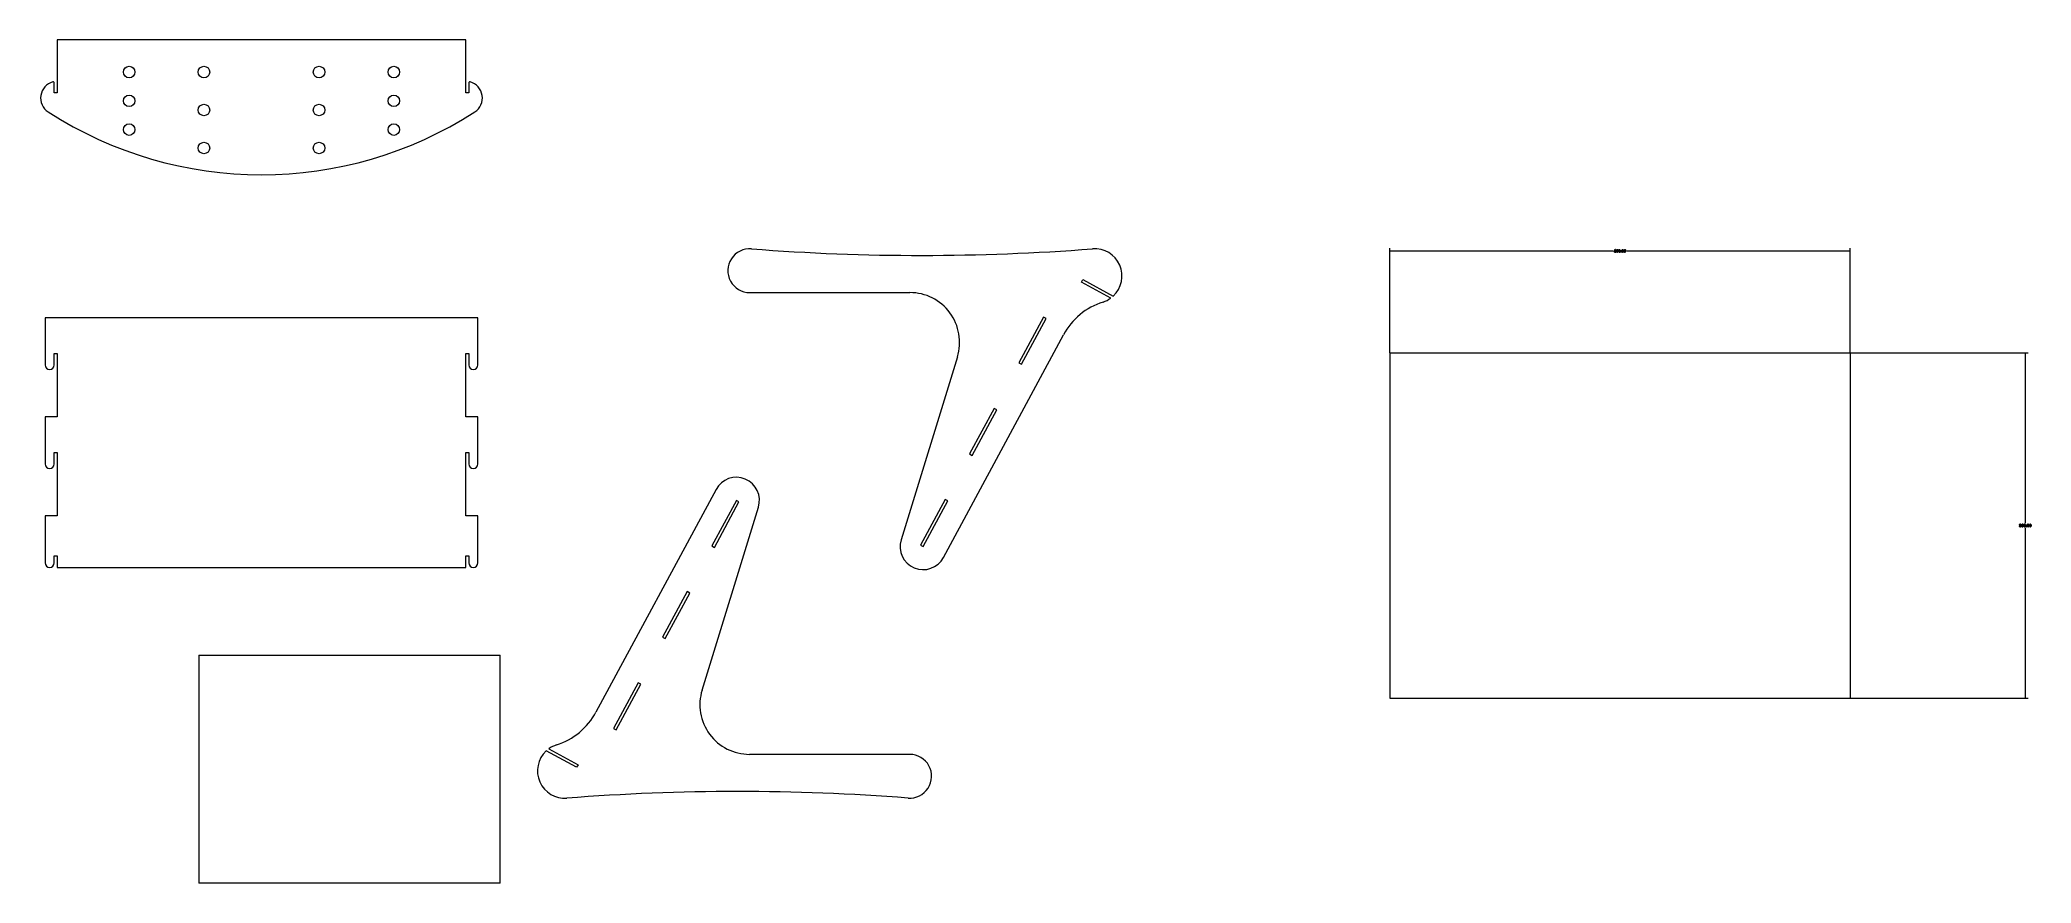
# Model space of a CAD drawing. Header units: millimetres. Extents: x -884 to 846, y -639 to 94.
import ezdxf

# ---------------------------------------------------------------- set-up
doc = ezdxf.new("R2010")
doc.units = ezdxf.units.MM
doc.header["$MEASUREMENT"] = 0
doc.layers.add('Layer 1', color=7, linetype='Continuous')

msp = doc.modelspace()

# ---------------------------------------------------------------- linework, layer by layer
at = {"layer": 'Layer 1', "lineweight": 15}
for points in [[(-868.9732, 94.0929), (-868.9732, 94.0929), (-868.9732, 48.0929), (-868.9732, 48.0929)], [(-514.1732, 94.0929), (-514.1732, 94.0929), (-868.9732, 94.0929), (-868.9732, 94.0929)], [(-514.1732, 48.0929), (-514.1732, 48.0929), (-514.1732, 94.0929), (-514.1732, 94.0929)], [(-871.5732, 48.0929), (-871.5732, 48.0929), (-871.5732, 56.6041), (-871.5732, 56.6041)], [(-511.5732, 56.6041), (-511.5732, 56.6041), (-511.5732, 48.0929), (-511.5732, 48.0929)], [(-868.9732, 48.0929), (-868.9732, 48.0929), (-871.5732, 48.0929), (-871.5732, 48.0929)], [(-511.5732, 48.0929), (-511.5732, 48.0929), (-514.1732, 48.0929), (-514.1732, 48.0929)], [(-876.8293, 31.4055), (-764.0276, -41.3069), (-619.1189, -41.3069), (-506.3172, 31.4055)], [(-265.9006, -87.5455), (-167.2615, -95.1513), (-68.1825, -95.1324), (30.4538, -87.4892)], [(20.7871, -116.5718), (20.7871, -116.5718), (22.0208, -114.2832), (22.0208, -114.2832)], [(46.2611, -130.3048), (46.2611, -130.3048), (20.7871, -116.5718), (20.7871, -116.5718)], [(22.0208, -114.2832), (22.0208, -114.2832), (48.428, -128.5192), (48.428, -128.5192)], [(-267.3639, -125.5558), (-267.3639, -125.5558), (-128.2434, -125.5558), (-128.2434, -125.5558)], [(39.529, -133.7257), (24.8229, -138.4413), (12.5145, -148.669), (5.186, -162.263)], [(39.529, -133.7257), (41.9413, -132.9522), (44.2142, -131.7973), (46.2611, -130.3048)], [(-503.5732, -147.3853), (-503.5732, -147.3853), (-879.5732, -147.3853), (-879.5732, -147.3853)], [(-879.5732, -147.3853), (-879.5732, -147.3853), (-879.5732, -188.3853), (-879.5732, -188.3853)], [(-503.5732, -188.3853), (-503.5732, -188.3853), (-503.5732, -147.3853), (-503.5732, -147.3853)], [(-12.2781, -146.9153), (-12.2781, -146.9153), (-33.6321, -186.526), (-33.6321, -186.526)], [(-31.3435, -187.7598), (-31.3435, -187.7598), (-9.9895, -148.1491), (-9.9895, -148.1491)], [(-9.9895, -148.1491), (-9.9895, -148.1491), (-12.2781, -146.9153), (-12.2781, -146.9153)], [(-99.1058, -355.7195), (-99.1058, -355.7195), (5.186, -162.263), (5.186, -162.263)], [(-871.5732, -188.3853), (-871.5732, -188.3853), (-871.5732, -178.3853), (-871.5732, -178.3853)], [(-871.5732, -178.3853), (-871.5732, -178.3853), (-868.9732, -178.3853), (-868.9732, -178.3853)], [(-868.9732, -178.3853), (-868.9732, -178.3853), (-868.9732, -233.3853), (-868.9732, -233.3853)], [(-514.1732, -233.3853), (-514.1732, -233.3853), (-514.1732, -178.3853), (-514.1732, -178.3853)], [(-514.1732, -178.3853), (-514.1732, -178.3853), (-511.5732, -178.3853), (-511.5732, -178.3853)], [(-511.5732, -178.3853), (-511.5732, -178.3853), (-511.5732, -188.3853), (-511.5732, -188.3853)], [(-86.9865, -181.4357), (-86.9865, -181.4357), (-135.9261, -340.2979), (-135.9261, -340.2979)], [(-33.6321, -186.526), (-33.6321, -186.526), (-31.3435, -187.7598), (-31.3435, -187.7598)], [(-868.9732, -233.3853), (-868.9732, -233.3853), (-879.5732, -233.3853), (-879.5732, -233.3853)], [(-879.5732, -233.3853), (-879.5732, -233.3853), (-879.5732, -274.3853), (-879.5732, -274.3853)], [(-503.5732, -233.3853), (-503.5732, -233.3853), (-514.1732, -233.3853), (-514.1732, -233.3853)], [(-503.5732, -274.3853), (-503.5732, -274.3853), (-503.5732, -233.3853), (-503.5732, -233.3853)], [(-54.9861, -226.1367), (-54.9861, -226.1367), (-76.3401, -265.7474), (-76.3401, -265.7474)], [(-74.0515, -266.9812), (-74.0515, -266.9812), (-52.6975, -227.3705), (-52.6975, -227.3705)], [(-52.6975, -227.3705), (-52.6975, -227.3705), (-54.9861, -226.1367), (-54.9861, -226.1367)], [(-871.5732, -274.3853), (-871.5732, -274.3853), (-871.5732, -264.3853), (-871.5732, -264.3853)], [(-871.5732, -264.3853), (-871.5732, -264.3853), (-868.9732, -264.3853), (-868.9732, -264.3853)], [(-868.9732, -264.3853), (-868.9732, -264.3853), (-868.9732, -319.3853), (-868.9732, -319.3853)], [(-514.1732, -319.3853), (-514.1732, -319.3853), (-514.1732, -264.3853), (-514.1732, -264.3853)], [(-514.1732, -264.3853), (-514.1732, -264.3853), (-511.5732, -264.3853), (-511.5732, -264.3853)], [(-511.5732, -264.3853), (-511.5732, -264.3853), (-511.5732, -274.3853), (-511.5732, -274.3853)], [(-76.3401, -265.7474), (-76.3401, -265.7474), (-74.0515, -266.9812), (-74.0515, -266.9812)], [(-296.6721, -296.5924), (-296.6721, -296.5924), (-400.9638, -490.0489), (-400.9638, -490.0489)], [(-279.0184, -306.1095), (-279.0184, -306.1095), (-300.3724, -345.72), (-300.3724, -345.72)], [(-298.0838, -346.9538), (-298.0838, -346.9538), (-276.7298, -307.3432), (-276.7298, -307.3432)], [(-276.7298, -307.3432), (-276.7298, -307.3432), (-279.0184, -306.1095), (-279.0184, -306.1095)], [(-97.6941, -305.3581), (-97.6941, -305.3581), (-119.048, -344.9687), (-119.048, -344.9687)], [(-116.7594, -346.2025), (-116.7594, -346.2025), (-95.4054, -306.5919), (-95.4054, -306.5919)], [(-95.4054, -306.5919), (-95.4054, -306.5919), (-97.6941, -305.3581), (-97.6941, -305.3581)], [(-868.9732, -319.3853), (-868.9732, -319.3853), (-879.5732, -319.3853), (-879.5732, -319.3853)], [(-879.5732, -319.3853), (-879.5732, -319.3853), (-879.5732, -360.3852), (-879.5732, -360.3852)], [(-503.5732, -319.3853), (-503.5732, -319.3853), (-514.1732, -319.3853), (-514.1732, -319.3853)], [(-503.5732, -360.3852), (-503.5732, -360.3852), (-503.5732, -319.3853), (-503.5732, -319.3853)], [(-308.7913, -470.8762), (-308.7913, -470.8762), (-259.8517, -312.014), (-259.8517, -312.014)], [(-300.3724, -345.72), (-300.3724, -345.72), (-298.0838, -346.9538), (-298.0838, -346.9538)], [(-119.048, -344.9687), (-119.048, -344.9687), (-116.7594, -346.2025), (-116.7594, -346.2025)], [(-871.5732, -360.3852), (-871.5732, -360.3852), (-871.5732, -354.3852), (-871.5732, -354.3852)], [(-871.5732, -354.3852), (-871.5732, -354.3852), (-868.9732, -354.3852), (-868.9732, -354.3852)], [(-868.9732, -354.3852), (-868.9732, -354.3852), (-868.9732, -364.3852), (-868.9732, -364.3852)], [(-514.1732, -364.3852), (-514.1732, -364.3852), (-514.1732, -354.3852), (-514.1732, -354.3852)], [(-514.1732, -354.3852), (-514.1732, -354.3852), (-511.5732, -354.3852), (-511.5732, -354.3852)], [(-511.5732, -354.3852), (-511.5732, -354.3852), (-511.5732, -360.3852), (-511.5732, -360.3852)], [(-868.9732, -364.3852), (-868.9732, -364.3852), (-514.1732, -364.3852), (-514.1732, -364.3852)], [(-321.7264, -385.3307), (-321.7264, -385.3307), (-343.0804, -424.9414), (-343.0804, -424.9414)], [(-340.7917, -426.1752), (-340.7917, -426.1752), (-319.4378, -386.5645), (-319.4378, -386.5645)], [(-319.4378, -386.5645), (-319.4378, -386.5645), (-321.7264, -385.3307), (-321.7264, -385.3307)], [(-343.0804, -424.9414), (-343.0804, -424.9414), (-340.7917, -426.1752), (-340.7917, -426.1752)], [(-364.4343, -464.5521), (-364.4343, -464.5521), (-385.7883, -504.1628), (-385.7883, -504.1628)], [(-383.4997, -505.3966), (-383.4997, -505.3966), (-362.1457, -465.7859), (-362.1457, -465.7859)], [(-362.1457, -465.7859), (-362.1457, -465.7859), (-364.4343, -464.5521), (-364.4343, -464.5521)], [(-435.3069, -518.5862), (-420.6008, -513.8706), (-408.2923, -503.643), (-400.9638, -490.0489)], [(-435.3069, -518.5862), (-437.7192, -519.3597), (-439.992, -520.5147), (-442.0389, -522.0071)], [(-385.7883, -504.1628), (-385.7883, -504.1628), (-383.4997, -505.3966), (-383.4997, -505.3966)], [(-417.7987, -538.0287), (-417.7987, -538.0287), (-444.2058, -523.7927), (-444.2058, -523.7927)], [(-442.0389, -522.0071), (-442.0389, -522.0071), (-416.5649, -535.7401), (-416.5649, -535.7401)], [(-416.5649, -535.7401), (-416.5649, -535.7401), (-417.7987, -538.0287), (-417.7987, -538.0287)], [(-128.414, -526.7562), (-128.414, -526.7562), (-267.5344, -526.7562), (-267.5344, -526.7562)], [(-129.8772, -564.7664), (-228.5163, -557.1607), (-327.5954, -557.1795), (-426.2316, -564.8228)]]:
    msp.add_open_spline(points, degree=3, dxfattribs=at)
for points, knots in [([(-801.5732, 66.0929), (-801.5732, 68.8544), (-803.8118, 71.0929), (-806.5732, 71.0929), (-806.5732, 71.0929), (-809.3347, 71.0929), (-811.5732, 68.8544), (-811.5732, 66.093), (-811.5732, 66.093), (-811.5733, 63.3315), (-809.3347, 61.093), (-806.5733, 61.0929), (-806.5733, 61.0929), (-803.8118, 61.0929), (-801.5733, 63.3315), (-801.5732, 66.0929)], [0, 0, 0, 0, 0.2, 0.2, 0.2, 0.2, 0.4, 0.4, 0.4, 0.4, 0.6, 0.6, 0.6, 0.6, 1, 1, 1, 1]), ([(-736.5732, 66.0929), (-736.5732, 68.8544), (-738.8118, 71.0929), (-741.5732, 71.0929), (-741.5732, 71.0929), (-744.3347, 71.0929), (-746.5732, 68.8544), (-746.5732, 66.093), (-746.5732, 66.093), (-746.5733, 63.3315), (-744.3347, 61.093), (-741.5733, 61.0929), (-741.5733, 61.0929), (-738.8118, 61.0929), (-736.5733, 63.3315), (-736.5732, 66.0929)], [0, 0, 0, 0, 0.2, 0.2, 0.2, 0.2, 0.4, 0.4, 0.4, 0.4, 0.6, 0.6, 0.6, 0.6, 1, 1, 1, 1]), ([(-636.5732, 66.0929), (-636.5732, 68.8544), (-638.8118, 71.0929), (-641.5732, 71.0929), (-641.5732, 71.0929), (-644.3347, 71.0929), (-646.5732, 68.8544), (-646.5732, 66.093), (-646.5732, 66.093), (-646.5733, 63.3315), (-644.3347, 61.093), (-641.5733, 61.0929), (-641.5733, 61.0929), (-638.8118, 61.0929), (-636.5733, 63.3315), (-636.5732, 66.0929)], [0, 0, 0, 0, 0.2, 0.2, 0.2, 0.2, 0.4, 0.4, 0.4, 0.4, 0.6, 0.6, 0.6, 0.6, 1, 1, 1, 1]), ([(-571.5732, 66.0929), (-571.5732, 68.8544), (-573.8118, 71.0929), (-576.5732, 71.0929), (-576.5732, 71.0929), (-579.3347, 71.0929), (-581.5732, 68.8544), (-581.5732, 66.093), (-581.5732, 66.093), (-581.5733, 63.3315), (-579.3347, 61.093), (-576.5733, 61.0929), (-576.5733, 61.0929), (-573.8118, 61.0929), (-571.5733, 63.3315), (-571.5732, 66.0929)], [0, 0, 0, 0, 0.2, 0.2, 0.2, 0.2, 0.4, 0.4, 0.4, 0.4, 0.6, 0.6, 0.6, 0.6, 1, 1, 1, 1]), ([(-872.8399, 57.5679), (-878.3473, 56.0441), (-882.4462, 51.4277), (-883.3076, 45.7787), (-883.3076, 45.7787), (-884.1689, 40.1297), (-881.6322, 34.5015), (-876.8293, 31.4055)], [0, 0, 0, 0, 0.333333333, 0.333333333, 0.333333333, 0.333333333, 1, 1, 1, 1]), ([(-871.5732, 56.6041), (-871.5732, 56.9164), (-871.7192, 57.2108), (-871.9677, 57.3999), (-871.9677, 57.3999), (-872.2163, 57.589), (-872.5389, 57.6512), (-872.8399, 57.5679)], [0, 0, 0, 0, 0.333333333, 0.333333333, 0.333333333, 0.333333333, 1, 1, 1, 1]), ([(-510.3066, 57.5679), (-510.6076, 57.6512), (-510.9302, 57.589), (-511.1788, 57.3999), (-511.1788, 57.3999), (-511.4273, 57.2108), (-511.5732, 56.9164), (-511.5732, 56.6041)], [0, 0, 0, 0, 0.333333333, 0.333333333, 0.333333333, 0.333333333, 1, 1, 1, 1]), ([(-506.3172, 31.4055), (-501.5143, 34.5015), (-498.9776, 40.1297), (-499.8389, 45.7787), (-499.8389, 45.7787), (-500.7003, 51.4277), (-504.7991, 56.044), (-510.3065, 57.5679)], [0, 0, 0, 0, 0.333333333, 0.333333333, 0.333333333, 0.333333333, 1, 1, 1, 1]), ([(-801.5732, 41.0929), (-801.5732, 43.8544), (-803.8118, 46.0929), (-806.5732, 46.0929), (-806.5732, 46.0929), (-809.3347, 46.0929), (-811.5732, 43.8544), (-811.5732, 41.093), (-811.5732, 41.093), (-811.5733, 38.3315), (-809.3347, 36.093), (-806.5733, 36.0929), (-806.5733, 36.0929), (-803.8118, 36.0929), (-801.5733, 38.3315), (-801.5732, 41.0929)], [0, 0, 0, 0, 0.2, 0.2, 0.2, 0.2, 0.4, 0.4, 0.4, 0.4, 0.6, 0.6, 0.6, 0.6, 1, 1, 1, 1]), ([(-736.5732, 33.0929), (-736.5732, 35.8544), (-738.8118, 38.0929), (-741.5732, 38.0929), (-741.5732, 38.0929), (-744.3347, 38.0929), (-746.5732, 35.8544), (-746.5732, 33.093), (-746.5732, 33.093), (-746.5733, 30.3315), (-744.3347, 28.093), (-741.5733, 28.0929), (-741.5733, 28.0929), (-738.8118, 28.0929), (-736.5733, 30.3315), (-736.5732, 33.0929)], [0, 0, 0, 0, 0.2, 0.2, 0.2, 0.2, 0.4, 0.4, 0.4, 0.4, 0.6, 0.6, 0.6, 0.6, 1, 1, 1, 1]), ([(-636.5732, 33.0929), (-636.5732, 35.8544), (-638.8118, 38.0929), (-641.5732, 38.0929), (-641.5732, 38.0929), (-644.3347, 38.0929), (-646.5732, 35.8544), (-646.5732, 33.093), (-646.5732, 33.093), (-646.5733, 30.3315), (-644.3347, 28.093), (-641.5733, 28.0929), (-641.5733, 28.0929), (-638.8118, 28.0929), (-636.5733, 30.3315), (-636.5732, 33.0929)], [0, 0, 0, 0, 0.2, 0.2, 0.2, 0.2, 0.4, 0.4, 0.4, 0.4, 0.6, 0.6, 0.6, 0.6, 1, 1, 1, 1]), ([(-571.5732, 41.0929), (-571.5732, 43.8544), (-573.8118, 46.0929), (-576.5732, 46.0929), (-576.5732, 46.0929), (-579.3347, 46.0929), (-581.5732, 43.8544), (-581.5732, 41.093), (-581.5732, 41.093), (-581.5733, 38.3315), (-579.3347, 36.093), (-576.5733, 36.0929), (-576.5733, 36.0929), (-573.8118, 36.0929), (-571.5733, 38.3315), (-571.5732, 41.0929)], [0, 0, 0, 0, 0.2, 0.2, 0.2, 0.2, 0.4, 0.4, 0.4, 0.4, 0.6, 0.6, 0.6, 0.6, 1, 1, 1, 1]), ([(-801.5732, 16.0929), (-801.5732, 18.8544), (-803.8118, 21.0929), (-806.5732, 21.0929), (-806.5732, 21.0929), (-809.3347, 21.0929), (-811.5732, 18.8544), (-811.5732, 16.093), (-811.5732, 16.093), (-811.5733, 13.3315), (-809.3347, 11.093), (-806.5733, 11.0929), (-806.5733, 11.0929), (-803.8118, 11.0929), (-801.5733, 13.3315), (-801.5732, 16.0929)], [0, 0, 0, 0, 0.2, 0.2, 0.2, 0.2, 0.4, 0.4, 0.4, 0.4, 0.6, 0.6, 0.6, 0.6, 1, 1, 1, 1]), ([(-571.5732, 16.0929), (-571.5732, 18.8544), (-573.8118, 21.0929), (-576.5732, 21.0929), (-576.5732, 21.0929), (-579.3347, 21.0929), (-581.5732, 18.8544), (-581.5732, 16.093), (-581.5732, 16.093), (-581.5733, 13.3315), (-579.3347, 11.093), (-576.5733, 11.0929), (-576.5733, 11.0929), (-573.8118, 11.0929), (-571.5733, 13.3315), (-571.5732, 16.0929)], [0, 0, 0, 0, 0.2, 0.2, 0.2, 0.2, 0.4, 0.4, 0.4, 0.4, 0.6, 0.6, 0.6, 0.6, 1, 1, 1, 1]), ([(-736.5732, 0.0929), (-736.5732, 2.8544), (-738.8118, 5.0929), (-741.5732, 5.0929), (-741.5732, 5.0929), (-744.3347, 5.0929), (-746.5732, 2.8544), (-746.5732, 0.093), (-746.5732, 0.093), (-746.5733, -2.6685), (-744.3347, -4.907), (-741.5733, -4.9071), (-741.5733, -4.9071), (-738.8118, -4.9071), (-736.5733, -2.6685), (-736.5732, 0.0929)], [0, 0, 0, 0, 0.2, 0.2, 0.2, 0.2, 0.4, 0.4, 0.4, 0.4, 0.6, 0.6, 0.6, 0.6, 1, 1, 1, 1]), ([(-636.5732, 0.0929), (-636.5732, 2.8544), (-638.8118, 5.0929), (-641.5732, 5.0929), (-641.5732, 5.0929), (-644.3347, 5.0929), (-646.5732, 2.8544), (-646.5732, 0.093), (-646.5732, 0.093), (-646.5733, -2.6685), (-644.3347, -4.907), (-641.5733, -4.9071), (-641.5733, -4.9071), (-638.8118, -4.9071), (-636.5733, -2.6685), (-636.5732, 0.0929)], [0, 0, 0, 0, 0.2, 0.2, 0.2, 0.2, 0.4, 0.4, 0.4, 0.4, 0.6, 0.6, 0.6, 0.6, 1, 1, 1, 1]), ([(-265.9006, -87.5455), (-272.8546, -87.0093), (-279.545, -90.3196), (-283.3375, -96.1731), (-283.3375, -96.1731), (-287.13, -102.0265), (-287.4171, -109.4855), (-284.0859, -115.6132), (-284.0859, -115.6132), (-280.7546, -121.7409), (-274.3385, -125.5558), (-267.3639, -125.5558)], [0, 0, 0, 0, 0.25, 0.25, 0.25, 0.25, 0.5, 0.5, 0.5, 0.5, 1, 1, 1, 1]), ([(48.428, -128.5192), (55.821, -121.6533), (58.0616, -110.8621), (54.0131, -101.6205), (54.0131, -101.6205), (49.9647, -92.3789), (40.5132, -86.7097), (30.4539, -87.4891)], [0, 0, 0, 0, 0.333333333, 0.333333333, 0.333333333, 0.333333333, 1, 1, 1, 1]), ([(-86.9865, -181.4357), (-82.9524, -168.3406), (-85.3746, -154.1079), (-93.5133, -143.0845), (-93.5133, -143.0845), (-101.6521, -132.061), (-114.5408, -125.5558), (-128.2432, -125.5558)], [0, 0, 0, 0, 0.333333333, 0.333333333, 0.333333333, 0.333333333, 1, 1, 1, 1]), ([(-879.5732, -188.3853), (-879.5732, -190.5944), (-877.7824, -192.3853), (-875.5733, -192.3853), (-875.5733, -192.3853), (-873.3641, -192.3853), (-871.5733, -190.5944), (-871.5732, -188.3853)], [0, 0, 0, 0, 0.333333333, 0.333333333, 0.333333333, 0.333333333, 1, 1, 1, 1]), ([(-511.5732, -188.3853), (-511.5732, -190.5944), (-509.7824, -192.3853), (-507.5733, -192.3853), (-507.5733, -192.3853), (-505.3641, -192.3853), (-503.5733, -190.5944), (-503.5732, -188.3853)], [0, 0, 0, 0, 0.333333333, 0.333333333, 0.333333333, 0.333333333, 1, 1, 1, 1]), ([(-879.5732, -274.3853), (-879.5732, -276.5944), (-877.7824, -278.3853), (-875.5733, -278.3853), (-875.5733, -278.3853), (-873.3641, -278.3853), (-871.5733, -276.5944), (-871.5732, -274.3853)], [0, 0, 0, 0, 0.333333333, 0.333333333, 0.333333333, 0.333333333, 1, 1, 1, 1]), ([(-511.5732, -274.3853), (-511.5732, -276.5944), (-509.7824, -278.3853), (-507.5733, -278.3853), (-507.5733, -278.3853), (-505.3641, -278.3853), (-503.5733, -276.5944), (-503.5732, -274.3853)], [0, 0, 0, 0, 0.333333333, 0.333333333, 0.333333333, 0.333333333, 1, 1, 1, 1]), ([(-259.8517, -312.014), (-256.814, -302.1534), (-261.7537, -291.5969), (-271.2705, -287.6109), (-271.2705, -287.6109), (-280.7874, -283.6249), (-291.7758, -287.5101), (-296.672, -296.5923)], [0, 0, 0, 0, 0.333333333, 0.333333333, 0.333333333, 0.333333333, 1, 1, 1, 1]), ([(-135.9261, -340.2979), (-138.9638, -350.1586), (-134.0242, -360.715), (-124.5072, -364.701), (-124.5072, -364.701), (-114.9903, -368.687), (-104.002, -364.8017), (-99.1058, -355.7195)], [0, 0, 0, 0, 0.333333333, 0.333333333, 0.333333333, 0.333333333, 1, 1, 1, 1]), ([(-879.5732, -360.3852), (-879.5732, -362.5943), (-877.7824, -364.3852), (-875.5733, -364.3852), (-875.5733, -364.3852), (-873.3641, -364.3852), (-871.5733, -362.5943), (-871.5732, -360.3852)], [0, 0, 0, 0, 0.333333333, 0.333333333, 0.333333333, 0.333333333, 1, 1, 1, 1]), ([(-511.5732, -360.3852), (-511.5732, -362.5943), (-509.7824, -364.3852), (-507.5733, -364.3852), (-507.5733, -364.3852), (-505.3641, -364.3852), (-503.5733, -362.5943), (-503.5732, -360.3852)], [0, 0, 0, 0, 0.333333333, 0.333333333, 0.333333333, 0.333333333, 1, 1, 1, 1]), ([(-308.7913, -470.8762), (-312.8254, -483.9714), (-310.4032, -498.2041), (-302.2644, -509.2276), (-302.2644, -509.2276), (-294.1256, -520.2511), (-281.2369, -526.7562), (-267.5344, -526.7562)], [0, 0, 0, 0, 0.333333333, 0.333333333, 0.333333333, 0.333333333, 1, 1, 1, 1]), ([(-444.2058, -523.7927), (-451.5988, -530.6587), (-453.8394, -541.4499), (-449.7909, -550.6915), (-449.7909, -550.6915), (-445.7424, -559.9331), (-436.2909, -565.6023), (-426.2316, -564.8228)], [0, 0, 0, 0, 0.333333333, 0.333333333, 0.333333333, 0.333333333, 1, 1, 1, 1]), ([(-129.8772, -564.7664), (-122.9232, -565.3026), (-116.2329, -561.9923), (-112.4404, -556.1389), (-112.4404, -556.1389), (-108.6479, -550.2854), (-108.3607, -542.8265), (-111.6919, -536.6988), (-111.6919, -536.6988), (-115.0232, -530.5711), (-121.4392, -526.7562), (-128.4139, -526.7562)], [0, 0, 0, 0, 0.25, 0.25, 0.25, 0.25, 0.5, 0.5, 0.5, 0.5, 1, 1, 1, 1])]:
    msp.add_open_spline(points, degree=3, knots=knots, dxfattribs=at)
at = {"layer": 'Layer 1', "lineweight": 0}
for points in [[(288.6535, -177.9106), (288.6535, -177.9106), (288.6535, -86.8052), (288.6535, -86.8052)], [(288.6535, -89.3052), (288.6535, -89.3052), (482.4002, -89.3052), (482.4002, -89.3052)], [(494.9066, -89.3052), (494.9066, -89.3052), (688.6534, -89.3052), (688.6534, -89.3052)], [(688.6534, -177.9106), (688.6534, -177.9106), (688.6534, -86.8052), (688.6534, -86.8052)], [(688.6534, -177.9106), (688.6534, -177.9106), (843.2871, -177.9106), (843.2871, -177.9106)], [(840.7871, -177.9106), (840.7871, -177.9106), (840.7871, -325.7543), (840.7871, -325.7543)], [(840.7871, -330.0253), (840.7871, -330.0253), (840.7871, -477.9105), (840.7871, -477.9105)], [(688.6534, -477.9105), (688.6534, -477.9105), (843.2871, -477.9105), (843.2871, -477.9105)]]:
    msp.add_open_spline(points, degree=3, dxfattribs=at)
for points in [[(288.9201, -89.3766), (288.9201, -89.3766), (288.6535, -89.3052), (288.6535, -89.3052), (288.6535, -89.3052), (288.6535, -89.3052), (288.9201, -89.2337), (288.9201, -89.2337), (288.9201, -89.2337), (288.9201, -89.2337), (288.9201, -89.3766), (288.9201, -89.3766)], [(688.3867, -89.3766), (688.3867, -89.3766), (688.6534, -89.3052), (688.6534, -89.3052), (688.6534, -89.3052), (688.6534, -89.3052), (688.3867, -89.2337), (688.3867, -89.2337), (688.3867, -89.2337), (688.3867, -89.2337), (688.3867, -89.3766), (688.3867, -89.3766)], [(840.7156, -178.1772), (840.7156, -178.1772), (840.7871, -177.9106), (840.7871, -177.9106), (840.7871, -177.9106), (840.7871, -177.9106), (840.8585, -178.1772), (840.8585, -178.1772), (840.8585, -178.1772), (840.8585, -178.1772), (840.7156, -178.1772), (840.7156, -178.1772)], [(840.7156, -477.6438), (840.7156, -477.6438), (840.7871, -477.9105), (840.7871, -477.9105), (840.7871, -477.9105), (840.7871, -477.9105), (840.8585, -477.6438), (840.8585, -477.6438), (840.8585, -477.6438), (840.8585, -477.6438), (840.7156, -477.6438), (840.7156, -477.6438)]]:
    msp.add_open_spline(points, degree=3, knots=[0, 0, 0, 0, 0.25, 0.25, 0.25, 0.25, 0.5, 0.5, 0.5, 0.5, 1, 1, 1, 1], dxfattribs=at)
at = {"layer": 'Layer 1'}
for points, knots in [([(484.0277, -90.3418), (484.0277, -90.3418), (484.0277, -90.2465), (484.0277, -90.2465), (484.0277, -90.2465), (484.0277, -90.2465), (484.3039, -90.2465), (484.3039, -90.2465), (484.3039, -90.2465), (484.3039, -90.2465), (484.3039, -89.7639), (484.3039, -89.7639), (484.3039, -89.7639), (484.3039, -89.7639), (483.4784, -89.7639), (483.4784, -89.7639), (483.4784, -89.7639), (483.4784, -89.7639), (483.4784, -89.6301), (483.4784, -89.6301), (483.4784, -89.6301), (483.6737, -89.3295), (483.8584, -89.0607), (484.0325, -88.8247), (484.0325, -88.8247), (484.2066, -88.5887), (484.3669, -88.3897), (484.514, -88.2272), (484.514, -88.2272), (484.514, -88.2272), (484.7834, -88.2272), (484.7834, -88.2272), (484.7834, -88.2272), (484.7834, -88.2272), (484.7834, -89.6655), (484.7834, -89.6655), (484.7834, -89.6655), (484.7834, -89.6655), (485.1231, -89.6655), (485.1231, -89.6655), (485.1231, -89.6655), (485.1231, -89.6655), (485.1231, -89.4306), (485.1231, -89.4306), (485.1231, -89.4306), (485.1231, -89.4306), (485.1929, -89.4306), (485.1929, -89.4306), (485.1929, -89.4306), (485.1929, -89.4306), (485.1929, -89.9894), (485.1929, -89.9894), (485.1929, -89.9894), (485.1929, -89.9894), (485.1231, -89.9894), (485.1231, -89.9894), (485.1231, -89.9894), (485.1231, -89.9894), (485.1231, -89.7639), (485.1231, -89.7639), (485.1231, -89.7639), (485.1231, -89.7639), (484.7834, -89.7639), (484.7834, -89.7639), (484.7834, -89.7639), (484.7834, -89.7639), (484.7834, -90.2465), (484.7834, -90.2465), (484.7834, -90.2465), (484.7834, -90.2465), (485.0278, -90.2465), (485.0278, -90.2465), (485.0278, -90.2465), (485.0278, -90.2465), (485.0278, -90.3418), (485.0278, -90.3418), (485.0278, -90.3418), (485.0278, -90.3418), (484.0277, -90.3418), (484.0277, -90.3418)], [0, 0, 0, 0, 0.047619048, 0.047619048, 0.047619048, 0.047619048, 0.095238095, 0.095238095, 0.095238095, 0.095238095, 0.142857143, 0.142857143, 0.142857143, 0.142857143, 0.19047619, 0.19047619, 0.19047619, 0.19047619, 0.238095238, 0.238095238, 0.238095238, 0.238095238, 0.285714286, 0.285714286, 0.285714286, 0.285714286, 0.333333333, 0.333333333, 0.333333333, 0.333333333, 0.380952381, 0.380952381, 0.380952381, 0.380952381, 0.428571429, 0.428571429, 0.428571429, 0.428571429, 0.476190476, 0.476190476, 0.476190476, 0.476190476, 0.523809524, 0.523809524, 0.523809524, 0.523809524, 0.571428571, 0.571428571, 0.571428571, 0.571428571, 0.619047619, 0.619047619, 0.619047619, 0.619047619, 0.666666667, 0.666666667, 0.666666667, 0.666666667, 0.714285714, 0.714285714, 0.714285714, 0.714285714, 0.761904762, 0.761904762, 0.761904762, 0.761904762, 0.80952381, 0.80952381, 0.80952381, 0.80952381, 0.857142857, 0.857142857, 0.857142857, 0.857142857, 0.904761905, 0.904761905, 0.904761905, 0.904761905, 1, 1, 1, 1]), ([(484.3198, -89.6655), (484.3198, -89.6655), (484.3325, -88.6056), (484.3325, -88.6056), (484.3325, -88.6056), (484.3325, -88.6056), (484.3198, -88.6056), (484.3198, -88.6056), (484.3198, -88.6056), (484.1611, -88.8072), (484.0176, -88.9982), (483.8896, -89.1787), (483.8896, -89.1787), (483.7615, -89.3597), (483.6552, -89.5221), (483.5705, -89.6655), (483.5705, -89.6655), (483.5705, -89.6655), (484.3198, -89.6655), (484.3198, -89.6655)], [0, 0, 0, 0, 0.166666667, 0.166666667, 0.166666667, 0.166666667, 0.333333333, 0.333333333, 0.333333333, 0.333333333, 0.5, 0.5, 0.5, 0.5, 0.666666667, 0.666666667, 0.666666667, 0.666666667, 1, 1, 1, 1]), ([(485.4501, -89.303), (485.4501, -89.1522), (485.4697, -89.0115), (485.5088, -88.8818), (485.5088, -88.8818), (485.5485, -88.7522), (485.6046, -88.64), (485.6782, -88.5447), (485.6782, -88.5447), (485.7607, -88.4394), (485.8523, -88.3601), (485.9533, -88.3072), (485.9533, -88.3072), (486.0539, -88.2537), (486.1634, -88.2272), (486.2814, -88.2272), (486.2814, -88.2272), (486.3978, -88.2272), (486.5068, -88.2548), (486.6084, -88.3093), (486.6084, -88.3093), (486.7095, -88.3643), (486.8011, -88.4447), (486.8831, -88.5511), (486.8831, -88.5511), (486.9593, -88.6506), (487.0175, -88.7649), (487.0572, -88.8951), (487.0572, -88.8951), (487.0969, -89.0252), (487.117, -89.1655), (487.117, -89.3152), (487.117, -89.3152), (487.117, -89.4618), (487.0963, -89.5967), (487.0556, -89.719), (487.0556, -89.719), (487.0148, -89.8412), (486.9524, -89.956), (486.8688, -90.0624), (486.8688, -90.0624), (486.7873, -90.1656), (486.6963, -90.245), (486.5957, -90.3), (486.5957, -90.3), (486.4957, -90.3556), (486.391, -90.3831), (486.2814, -90.3831), (486.2814, -90.3831), (486.1745, -90.3831), (486.0708, -90.3566), (485.9697, -90.3032), (485.9697, -90.3032), (485.8681, -90.2503), (485.7787, -90.1751), (485.7015, -90.0777), (485.7015, -90.0777), (485.6216, -89.9777), (485.5602, -89.8597), (485.5162, -89.7243), (485.5162, -89.7243), (485.4723, -89.5888), (485.4501, -89.4486), (485.4501, -89.303)], [0, 0, 0, 0, 0.058823529, 0.058823529, 0.058823529, 0.058823529, 0.117647059, 0.117647059, 0.117647059, 0.117647059, 0.176470588, 0.176470588, 0.176470588, 0.176470588, 0.235294118, 0.235294118, 0.235294118, 0.235294118, 0.294117647, 0.294117647, 0.294117647, 0.294117647, 0.352941176, 0.352941176, 0.352941176, 0.352941176, 0.411764706, 0.411764706, 0.411764706, 0.411764706, 0.470588235, 0.470588235, 0.470588235, 0.470588235, 0.529411765, 0.529411765, 0.529411765, 0.529411765, 0.588235294, 0.588235294, 0.588235294, 0.588235294, 0.647058824, 0.647058824, 0.647058824, 0.647058824, 0.705882353, 0.705882353, 0.705882353, 0.705882353, 0.764705882, 0.764705882, 0.764705882, 0.764705882, 0.823529412, 0.823529412, 0.823529412, 0.823529412, 0.882352941, 0.882352941, 0.882352941, 0.882352941, 1, 1, 1, 1]), ([(486.2814, -88.3225), (486.2153, -88.3225), (486.1618, -88.3357), (486.1216, -88.3622), (486.1216, -88.3622), (486.0814, -88.3881), (486.0534, -88.4283), (486.038, -88.4823), (486.038, -88.4823), (486.0205, -88.5389), (486.0078, -88.6273), (486.0004, -88.7479), (486.0004, -88.7479), (485.9936, -88.8681), (485.9899, -89.0856), (485.9899, -89.3999), (485.9899, -89.3999), (485.9899, -89.3999), (485.9899, -89.4756), (485.9899, -89.4756), (485.9899, -89.4756), (485.9899, -89.8465), (486.01, -90.0746), (486.0502, -90.1598), (486.0502, -90.1598), (486.0904, -90.245), (486.1677, -90.2878), (486.2814, -90.2878), (486.2814, -90.2878), (486.3968, -90.2878), (486.4751, -90.2439), (486.5158, -90.1561), (486.5158, -90.1561), (486.5566, -90.0682), (486.5772, -89.8274), (486.5772, -89.4337), (486.5772, -89.4337), (486.5772, -89.4337), (486.5772, -89.3935), (486.5772, -89.3935), (486.5772, -89.3935), (486.5772, -89.1692), (486.5756, -88.9908), (486.5725, -88.858), (486.5725, -88.858), (486.5693, -88.7252), (486.5651, -88.6384), (486.5587, -88.5966), (486.5587, -88.5966), (486.5423, -88.4987), (486.5121, -88.4283), (486.4693, -88.386), (486.4693, -88.386), (486.4264, -88.3437), (486.364, -88.3225), (486.2814, -88.3225)], [0, 0, 0, 0, 0.066666667, 0.066666667, 0.066666667, 0.066666667, 0.133333333, 0.133333333, 0.133333333, 0.133333333, 0.2, 0.2, 0.2, 0.2, 0.266666667, 0.266666667, 0.266666667, 0.266666667, 0.333333333, 0.333333333, 0.333333333, 0.333333333, 0.4, 0.4, 0.4, 0.4, 0.466666667, 0.466666667, 0.466666667, 0.466666667, 0.533333333, 0.533333333, 0.533333333, 0.533333333, 0.6, 0.6, 0.6, 0.6, 0.666666667, 0.666666667, 0.666666667, 0.666666667, 0.733333333, 0.733333333, 0.733333333, 0.733333333, 0.8, 0.8, 0.8, 0.8, 0.866666667, 0.866666667, 0.866666667, 0.866666667, 1, 1, 1, 1]), ([(487.3678, -89.303), (487.3678, -89.1522), (487.3874, -89.0115), (487.4265, -88.8818), (487.4265, -88.8818), (487.4662, -88.7522), (487.5223, -88.64), (487.5959, -88.5447), (487.5959, -88.5447), (487.6784, -88.4394), (487.77, -88.3601), (487.871, -88.3072), (487.871, -88.3072), (487.9716, -88.2537), (488.0811, -88.2272), (488.1991, -88.2272), (488.1991, -88.2272), (488.3155, -88.2272), (488.4245, -88.2548), (488.5261, -88.3093), (488.5261, -88.3093), (488.6272, -88.3643), (488.7188, -88.4447), (488.8008, -88.5511), (488.8008, -88.5511), (488.877, -88.6506), (488.9352, -88.7649), (488.9749, -88.8951), (488.9749, -88.8951), (489.0146, -89.0252), (489.0347, -89.1655), (489.0347, -89.3152), (489.0347, -89.3152), (489.0347, -89.4618), (489.014, -89.5967), (488.9733, -89.719), (488.9733, -89.719), (488.9325, -89.8412), (488.8701, -89.956), (488.7865, -90.0624), (488.7865, -90.0624), (488.705, -90.1656), (488.614, -90.245), (488.5134, -90.3), (488.5134, -90.3), (488.4134, -90.3556), (488.3087, -90.3831), (488.1991, -90.3831), (488.1991, -90.3831), (488.0922, -90.3831), (487.9885, -90.3566), (487.8874, -90.3032), (487.8874, -90.3032), (487.7858, -90.2503), (487.6964, -90.1751), (487.6192, -90.0777), (487.6192, -90.0777), (487.5393, -89.9777), (487.4779, -89.8597), (487.4339, -89.7243), (487.4339, -89.7243), (487.39, -89.5888), (487.3678, -89.4486), (487.3678, -89.303)], [0, 0, 0, 0, 0.058823529, 0.058823529, 0.058823529, 0.058823529, 0.117647059, 0.117647059, 0.117647059, 0.117647059, 0.176470588, 0.176470588, 0.176470588, 0.176470588, 0.235294118, 0.235294118, 0.235294118, 0.235294118, 0.294117647, 0.294117647, 0.294117647, 0.294117647, 0.352941176, 0.352941176, 0.352941176, 0.352941176, 0.411764706, 0.411764706, 0.411764706, 0.411764706, 0.470588235, 0.470588235, 0.470588235, 0.470588235, 0.529411765, 0.529411765, 0.529411765, 0.529411765, 0.588235294, 0.588235294, 0.588235294, 0.588235294, 0.647058824, 0.647058824, 0.647058824, 0.647058824, 0.705882353, 0.705882353, 0.705882353, 0.705882353, 0.764705882, 0.764705882, 0.764705882, 0.764705882, 0.823529412, 0.823529412, 0.823529412, 0.823529412, 0.882352941, 0.882352941, 0.882352941, 0.882352941, 1, 1, 1, 1]), ([(488.1991, -88.3225), (488.133, -88.3225), (488.0795, -88.3357), (488.0393, -88.3622), (488.0393, -88.3622), (487.9991, -88.3881), (487.9711, -88.4283), (487.9557, -88.4823), (487.9557, -88.4823), (487.9382, -88.5389), (487.9255, -88.6273), (487.9181, -88.7479), (487.9181, -88.7479), (487.9113, -88.8681), (487.9076, -89.0856), (487.9076, -89.3999), (487.9076, -89.3999), (487.9076, -89.3999), (487.9076, -89.4756), (487.9076, -89.4756), (487.9076, -89.4756), (487.9076, -89.8465), (487.9277, -90.0746), (487.9679, -90.1598), (487.9679, -90.1598), (488.0081, -90.245), (488.0854, -90.2878), (488.1991, -90.2878), (488.1991, -90.2878), (488.3145, -90.2878), (488.3928, -90.2439), (488.4335, -90.1561), (488.4335, -90.1561), (488.4743, -90.0682), (488.4949, -89.8274), (488.4949, -89.4337), (488.4949, -89.4337), (488.4949, -89.4337), (488.4949, -89.3935), (488.4949, -89.3935), (488.4949, -89.3935), (488.4949, -89.1692), (488.4933, -88.9908), (488.4902, -88.858), (488.4902, -88.858), (488.487, -88.7252), (488.4828, -88.6384), (488.4764, -88.5966), (488.4764, -88.5966), (488.46, -88.4987), (488.4298, -88.4283), (488.387, -88.386), (488.387, -88.386), (488.3441, -88.3437), (488.2817, -88.3225), (488.1991, -88.3225)], [0, 0, 0, 0, 0.066666667, 0.066666667, 0.066666667, 0.066666667, 0.133333333, 0.133333333, 0.133333333, 0.133333333, 0.2, 0.2, 0.2, 0.2, 0.266666667, 0.266666667, 0.266666667, 0.266666667, 0.333333333, 0.333333333, 0.333333333, 0.333333333, 0.4, 0.4, 0.4, 0.4, 0.466666667, 0.466666667, 0.466666667, 0.466666667, 0.533333333, 0.533333333, 0.533333333, 0.533333333, 0.6, 0.6, 0.6, 0.6, 0.666666667, 0.666666667, 0.666666667, 0.666666667, 0.733333333, 0.733333333, 0.733333333, 0.733333333, 0.8, 0.8, 0.8, 0.8, 0.866666667, 0.866666667, 0.866666667, 0.866666667, 1, 1, 1, 1]), ([(489.3839, -90.1233), (489.3839, -90.0529), (489.4088, -89.9931), (489.4591, -89.9433), (489.4591, -89.9433), (489.5093, -89.8936), (489.5686, -89.8687), (489.6379, -89.8687), (489.6379, -89.8687), (489.7072, -89.8687), (489.766, -89.8936), (489.8152, -89.9433), (489.8152, -89.9433), (489.8644, -89.9931), (489.8888, -90.0529), (489.8888, -90.1233), (489.8888, -90.1233), (489.8888, -90.192), (489.8644, -90.2508), (489.8152, -90.3), (489.8152, -90.3), (489.766, -90.3492), (489.7072, -90.3736), (489.6379, -90.3736), (489.6379, -90.3736), (489.5686, -90.3736), (489.5093, -90.3492), (489.4591, -90.3), (489.4591, -90.3), (489.4088, -90.2508), (489.3839, -90.192), (489.3839, -90.1233)], [0, 0, 0, 0, 0.111111111, 0.111111111, 0.111111111, 0.111111111, 0.222222222, 0.222222222, 0.222222222, 0.222222222, 0.333333333, 0.333333333, 0.333333333, 0.333333333, 0.444444444, 0.444444444, 0.444444444, 0.444444444, 0.555555556, 0.555555556, 0.555555556, 0.555555556, 0.666666667, 0.666666667, 0.666666667, 0.666666667, 0.777777778, 0.777777778, 0.777777778, 0.777777778, 1, 1, 1, 1]), ([(490.2438, -89.303), (490.2438, -89.1522), (490.2634, -89.0115), (490.3025, -88.8818), (490.3025, -88.8818), (490.3422, -88.7522), (490.3983, -88.64), (490.4719, -88.5447), (490.4719, -88.5447), (490.5544, -88.4394), (490.646, -88.3601), (490.747, -88.3072), (490.747, -88.3072), (490.8476, -88.2537), (490.9571, -88.2272), (491.0751, -88.2272), (491.0751, -88.2272), (491.1915, -88.2272), (491.3005, -88.2548), (491.4021, -88.3093), (491.4021, -88.3093), (491.5032, -88.3643), (491.5948, -88.4447), (491.6768, -88.5511), (491.6768, -88.5511), (491.753, -88.6506), (491.8112, -88.7649), (491.8509, -88.8951), (491.8509, -88.8951), (491.8906, -89.0252), (491.9107, -89.1655), (491.9107, -89.3152), (491.9107, -89.3152), (491.9107, -89.4618), (491.89, -89.5967), (491.8493, -89.719), (491.8493, -89.719), (491.8085, -89.8412), (491.7461, -89.956), (491.6625, -90.0624), (491.6625, -90.0624), (491.581, -90.1656), (491.49, -90.245), (491.3894, -90.3), (491.3894, -90.3), (491.2894, -90.3556), (491.1847, -90.3831), (491.0751, -90.3831), (491.0751, -90.3831), (490.9682, -90.3831), (490.8645, -90.3566), (490.7634, -90.3032), (490.7634, -90.3032), (490.6618, -90.2503), (490.5724, -90.1751), (490.4952, -90.0777), (490.4952, -90.0777), (490.4153, -89.9777), (490.3539, -89.8597), (490.3099, -89.7243), (490.3099, -89.7243), (490.266, -89.5888), (490.2438, -89.4486), (490.2438, -89.303)], [0, 0, 0, 0, 0.058823529, 0.058823529, 0.058823529, 0.058823529, 0.117647059, 0.117647059, 0.117647059, 0.117647059, 0.176470588, 0.176470588, 0.176470588, 0.176470588, 0.235294118, 0.235294118, 0.235294118, 0.235294118, 0.294117647, 0.294117647, 0.294117647, 0.294117647, 0.352941176, 0.352941176, 0.352941176, 0.352941176, 0.411764706, 0.411764706, 0.411764706, 0.411764706, 0.470588235, 0.470588235, 0.470588235, 0.470588235, 0.529411765, 0.529411765, 0.529411765, 0.529411765, 0.588235294, 0.588235294, 0.588235294, 0.588235294, 0.647058824, 0.647058824, 0.647058824, 0.647058824, 0.705882353, 0.705882353, 0.705882353, 0.705882353, 0.764705882, 0.764705882, 0.764705882, 0.764705882, 0.823529412, 0.823529412, 0.823529412, 0.823529412, 0.882352941, 0.882352941, 0.882352941, 0.882352941, 1, 1, 1, 1]), ([(491.0751, -88.3225), (491.009, -88.3225), (490.9555, -88.3357), (490.9153, -88.3622), (490.9153, -88.3622), (490.8751, -88.3881), (490.8471, -88.4283), (490.8317, -88.4823), (490.8317, -88.4823), (490.8142, -88.5389), (490.8015, -88.6273), (490.7941, -88.7479), (490.7941, -88.7479), (490.7873, -88.8681), (490.7836, -89.0856), (490.7836, -89.3999), (490.7836, -89.3999), (490.7836, -89.3999), (490.7836, -89.4756), (490.7836, -89.4756), (490.7836, -89.4756), (490.7836, -89.8465), (490.8037, -90.0746), (490.8439, -90.1598), (490.8439, -90.1598), (490.8841, -90.245), (490.9614, -90.2878), (491.0751, -90.2878), (491.0751, -90.2878), (491.1905, -90.2878), (491.2688, -90.2439), (491.3095, -90.1561), (491.3095, -90.1561), (491.3503, -90.0682), (491.3709, -89.8274), (491.3709, -89.4337), (491.3709, -89.4337), (491.3709, -89.4337), (491.3709, -89.3935), (491.3709, -89.3935), (491.3709, -89.3935), (491.3709, -89.1692), (491.3693, -88.9908), (491.3662, -88.858), (491.3662, -88.858), (491.363, -88.7252), (491.3588, -88.6384), (491.3524, -88.5966), (491.3524, -88.5966), (491.336, -88.4987), (491.3058, -88.4283), (491.263, -88.386), (491.263, -88.386), (491.2201, -88.3437), (491.1577, -88.3225), (491.0751, -88.3225)], [0, 0, 0, 0, 0.066666667, 0.066666667, 0.066666667, 0.066666667, 0.133333333, 0.133333333, 0.133333333, 0.133333333, 0.2, 0.2, 0.2, 0.2, 0.266666667, 0.266666667, 0.266666667, 0.266666667, 0.333333333, 0.333333333, 0.333333333, 0.333333333, 0.4, 0.4, 0.4, 0.4, 0.466666667, 0.466666667, 0.466666667, 0.466666667, 0.533333333, 0.533333333, 0.533333333, 0.533333333, 0.6, 0.6, 0.6, 0.6, 0.666666667, 0.666666667, 0.666666667, 0.666666667, 0.733333333, 0.733333333, 0.733333333, 0.733333333, 0.8, 0.8, 0.8, 0.8, 0.866666667, 0.866666667, 0.866666667, 0.866666667, 1, 1, 1, 1]), ([(492.1615, -89.303), (492.1615, -89.1522), (492.1811, -89.0115), (492.2202, -88.8818), (492.2202, -88.8818), (492.2599, -88.7522), (492.316, -88.64), (492.3896, -88.5447), (492.3896, -88.5447), (492.4721, -88.4394), (492.5637, -88.3601), (492.6647, -88.3072), (492.6647, -88.3072), (492.7653, -88.2537), (492.8748, -88.2272), (492.9928, -88.2272), (492.9928, -88.2272), (493.1092, -88.2272), (493.2182, -88.2548), (493.3198, -88.3093), (493.3198, -88.3093), (493.4209, -88.3643), (493.5125, -88.4447), (493.5945, -88.5511), (493.5945, -88.5511), (493.6707, -88.6506), (493.7289, -88.7649), (493.7686, -88.8951), (493.7686, -88.8951), (493.8083, -89.0252), (493.8284, -89.1655), (493.8284, -89.3152), (493.8284, -89.3152), (493.8284, -89.4618), (493.8077, -89.5967), (493.767, -89.719), (493.767, -89.719), (493.7262, -89.8412), (493.6638, -89.956), (493.5802, -90.0624), (493.5802, -90.0624), (493.4987, -90.1656), (493.4077, -90.245), (493.3071, -90.3), (493.3071, -90.3), (493.2071, -90.3556), (493.1024, -90.3831), (492.9928, -90.3831), (492.9928, -90.3831), (492.8859, -90.3831), (492.7822, -90.3566), (492.6811, -90.3032), (492.6811, -90.3032), (492.5795, -90.2503), (492.4901, -90.1751), (492.4129, -90.0777), (492.4129, -90.0777), (492.333, -89.9777), (492.2716, -89.8597), (492.2276, -89.7243), (492.2276, -89.7243), (492.1837, -89.5888), (492.1615, -89.4486), (492.1615, -89.303)], [0, 0, 0, 0, 0.058823529, 0.058823529, 0.058823529, 0.058823529, 0.117647059, 0.117647059, 0.117647059, 0.117647059, 0.176470588, 0.176470588, 0.176470588, 0.176470588, 0.235294118, 0.235294118, 0.235294118, 0.235294118, 0.294117647, 0.294117647, 0.294117647, 0.294117647, 0.352941176, 0.352941176, 0.352941176, 0.352941176, 0.411764706, 0.411764706, 0.411764706, 0.411764706, 0.470588235, 0.470588235, 0.470588235, 0.470588235, 0.529411765, 0.529411765, 0.529411765, 0.529411765, 0.588235294, 0.588235294, 0.588235294, 0.588235294, 0.647058824, 0.647058824, 0.647058824, 0.647058824, 0.705882353, 0.705882353, 0.705882353, 0.705882353, 0.764705882, 0.764705882, 0.764705882, 0.764705882, 0.823529412, 0.823529412, 0.823529412, 0.823529412, 0.882352941, 0.882352941, 0.882352941, 0.882352941, 1, 1, 1, 1]), ([(492.9928, -88.3225), (492.9267, -88.3225), (492.8732, -88.3357), (492.833, -88.3622), (492.833, -88.3622), (492.7928, -88.3881), (492.7648, -88.4283), (492.7494, -88.4823), (492.7494, -88.4823), (492.7319, -88.5389), (492.7192, -88.6273), (492.7118, -88.7479), (492.7118, -88.7479), (492.705, -88.8681), (492.7013, -89.0856), (492.7013, -89.3999), (492.7013, -89.3999), (492.7013, -89.3999), (492.7013, -89.4756), (492.7013, -89.4756), (492.7013, -89.4756), (492.7013, -89.8465), (492.7214, -90.0746), (492.7616, -90.1598), (492.7616, -90.1598), (492.8018, -90.245), (492.8791, -90.2878), (492.9928, -90.2878), (492.9928, -90.2878), (493.1082, -90.2878), (493.1865, -90.2439), (493.2272, -90.1561), (493.2272, -90.1561), (493.268, -90.0682), (493.2886, -89.8274), (493.2886, -89.4337), (493.2886, -89.4337), (493.2886, -89.4337), (493.2886, -89.3935), (493.2886, -89.3935), (493.2886, -89.3935), (493.2886, -89.1692), (493.287, -88.9908), (493.2839, -88.858), (493.2839, -88.858), (493.2807, -88.7252), (493.2765, -88.6384), (493.2701, -88.5966), (493.2701, -88.5966), (493.2537, -88.4987), (493.2235, -88.4283), (493.1807, -88.386), (493.1807, -88.386), (493.1378, -88.3437), (493.0754, -88.3225), (492.9928, -88.3225)], [0, 0, 0, 0, 0.066666667, 0.066666667, 0.066666667, 0.066666667, 0.133333333, 0.133333333, 0.133333333, 0.133333333, 0.2, 0.2, 0.2, 0.2, 0.266666667, 0.266666667, 0.266666667, 0.266666667, 0.333333333, 0.333333333, 0.333333333, 0.333333333, 0.4, 0.4, 0.4, 0.4, 0.466666667, 0.466666667, 0.466666667, 0.466666667, 0.533333333, 0.533333333, 0.533333333, 0.533333333, 0.6, 0.6, 0.6, 0.6, 0.666666667, 0.666666667, 0.666666667, 0.666666667, 0.733333333, 0.733333333, 0.733333333, 0.733333333, 0.8, 0.8, 0.8, 0.8, 0.866666667, 0.866666667, 0.866666667, 0.866666667, 1, 1, 1, 1]), ([(836.5027, -327.82), (836.7392, -327.8523), (836.9133, -327.9115), (837.026, -327.9983), (837.026, -327.9983), (837.1388, -328.0851), (837.1949, -328.2036), (837.1949, -328.3534), (837.1949, -328.3534), (837.1949, -328.5412), (837.1112, -328.6936), (836.9446, -328.81), (836.9446, -328.81), (836.7779, -328.927), (836.5567, -328.9852), (836.281, -328.9852), (836.281, -328.9852), (836.0958, -328.9852), (835.945, -328.9466), (835.8275, -328.8688), (835.8275, -328.8688), (835.7105, -328.7915), (835.6518, -328.6942), (835.6518, -328.5772), (835.6518, -328.5772), (835.6518, -328.4989), (835.673, -328.4365), (835.7153, -328.3904), (835.7153, -328.3904), (835.7576, -328.3444), (835.8137, -328.3216), (835.8836, -328.3216), (835.8836, -328.3216), (835.955, -328.3216), (836.0132, -328.3423), (836.0593, -328.3835), (836.0593, -328.3835), (836.1053, -328.4253), (836.1281, -328.4772), (836.1281, -328.5407), (836.1281, -328.5407), (836.1281, -328.6132), (836.0995, -328.6725), (836.0423, -328.719), (836.0423, -328.719), (835.9852, -328.7656), (835.9566, -328.7921), (835.9566, -328.7984), (835.9566, -328.7984), (835.9566, -328.8233), (835.9841, -328.8444), (836.0386, -328.863), (836.0386, -328.863), (836.0937, -328.881), (836.1624, -328.8899), (836.245, -328.8899), (836.245, -328.8899), (836.381, -328.8899), (836.4821, -328.8487), (836.5487, -328.7661), (836.5487, -328.7661), (836.6154, -328.683), (836.6488, -328.5587), (836.6488, -328.392), (836.6488, -328.392), (836.6488, -328.2153), (836.6085, -328.0851), (836.5286, -328.002), (836.5286, -328.002), (836.4482, -327.9189), (836.3233, -327.8771), (836.1535, -327.8771), (836.1535, -327.8771), (836.1328, -327.8771), (836.1074, -327.8782), (836.0767, -327.8803), (836.0767, -327.8803), (836.046, -327.8824), (836.0265, -327.8835), (836.0169, -327.8835), (836.0169, -327.8835), (835.9952, -327.8835), (835.9788, -327.8782), (835.9672, -327.8687), (835.9672, -327.8687), (835.9561, -327.8591), (835.9503, -327.8448), (835.9503, -327.8263), (835.9503, -327.8263), (835.9503, -327.8089), (835.9566, -327.7951), (835.9688, -327.7845), (835.9688, -327.7845), (835.9815, -327.7745), (835.9984, -327.7692), (836.0201, -327.7692), (836.0201, -327.7692), (836.0254, -327.7692), (836.0392, -327.7702), (836.0619, -327.7723), (836.0619, -327.7723), (836.0847, -327.7745), (836.1042, -327.7755), (836.1212, -327.7755), (836.1212, -327.7755), (836.2805, -327.7755), (836.3948, -327.7385), (836.4646, -327.6644), (836.4646, -327.6644), (836.5345, -327.5903), (836.5694, -327.4686), (836.5694, -327.2987), (836.5694, -327.2987), (836.5694, -327.1643), (836.5472, -327.0696), (836.5027, -327.0141), (836.5027, -327.0141), (836.4583, -326.9585), (836.3831, -326.931), (836.2773, -326.931), (836.2773, -326.931), (836.2164, -326.931), (836.1656, -326.9384), (836.1254, -326.9537), (836.1254, -326.9537), (836.0847, -326.9685), (836.0646, -326.9865), (836.0646, -327.0072), (836.0646, -327.0072), (836.0646, -327.0135), (836.0751, -327.0241), (836.0958, -327.04), (836.0958, -327.04), (836.1683, -327.0945), (836.2043, -327.1569), (836.2043, -327.2262), (836.2043, -327.2262), (836.2043, -327.2945), (836.1841, -327.349), (836.1439, -327.3887), (836.1439, -327.3887), (836.1037, -327.4284), (836.0497, -327.4485), (835.9815, -327.4485), (835.9815, -327.4485), (835.9206, -327.4485), (835.8714, -327.4284), (835.8344, -327.3887), (835.8344, -327.3887), (835.7973, -327.349), (835.7788, -327.2972), (835.7788, -327.2326), (835.7788, -327.2326), (835.7788, -327.1162), (835.8333, -327.0204), (835.9423, -326.9468), (835.9423, -326.9468), (836.0513, -326.8728), (836.1937, -326.8357), (836.3694, -326.8357), (836.3694, -326.8357), (836.581, -326.8357), (836.7514, -326.8791), (836.8805, -326.9659), (836.8805, -326.9659), (837.0096, -327.0527), (837.0742, -327.1659), (837.0742, -327.3056), (837.0742, -327.3056), (837.0742, -327.4242), (837.025, -327.5258), (836.9271, -327.6104), (836.9271, -327.6104), (836.8287, -327.6946), (836.6874, -327.7565), (836.5027, -327.7956), (836.5027, -327.7956), (836.5027, -327.7956), (836.5027, -327.82), (836.5027, -327.82)], [0, 0, 0, 0, 0.02173913, 0.02173913, 0.02173913, 0.02173913, 0.043478261, 0.043478261, 0.043478261, 0.043478261, 0.065217391, 0.065217391, 0.065217391, 0.065217391, 0.086956522, 0.086956522, 0.086956522, 0.086956522, 0.108695652, 0.108695652, 0.108695652, 0.108695652, 0.130434783, 0.130434783, 0.130434783, 0.130434783, 0.152173913, 0.152173913, 0.152173913, 0.152173913, 0.173913043, 0.173913043, 0.173913043, 0.173913043, 0.195652174, 0.195652174, 0.195652174, 0.195652174, 0.217391304, 0.217391304, 0.217391304, 0.217391304, 0.239130435, 0.239130435, 0.239130435, 0.239130435, 0.260869565, 0.260869565, 0.260869565, 0.260869565, 0.282608696, 0.282608696, 0.282608696, 0.282608696, 0.304347826, 0.304347826, 0.304347826, 0.304347826, 0.326086957, 0.326086957, 0.326086957, 0.326086957, 0.347826087, 0.347826087, 0.347826087, 0.347826087, 0.369565217, 0.369565217, 0.369565217, 0.369565217, 0.391304348, 0.391304348, 0.391304348, 0.391304348, 0.413043478, 0.413043478, 0.413043478, 0.413043478, 0.434782609, 0.434782609, 0.434782609, 0.434782609, 0.456521739, 0.456521739, 0.456521739, 0.456521739, 0.47826087, 0.47826087, 0.47826087, 0.47826087, 0.5, 0.5, 0.5, 0.5, 0.52173913, 0.52173913, 0.52173913, 0.52173913, 0.543478261, 0.543478261, 0.543478261, 0.543478261, 0.565217391, 0.565217391, 0.565217391, 0.565217391, 0.586956522, 0.586956522, 0.586956522, 0.586956522, 0.608695652, 0.608695652, 0.608695652, 0.608695652, 0.630434783, 0.630434783, 0.630434783, 0.630434783, 0.652173913, 0.652173913, 0.652173913, 0.652173913, 0.673913043, 0.673913043, 0.673913043, 0.673913043, 0.695652174, 0.695652174, 0.695652174, 0.695652174, 0.717391304, 0.717391304, 0.717391304, 0.717391304, 0.739130435, 0.739130435, 0.739130435, 0.739130435, 0.760869565, 0.760869565, 0.760869565, 0.760869565, 0.782608696, 0.782608696, 0.782608696, 0.782608696, 0.804347826, 0.804347826, 0.804347826, 0.804347826, 0.826086957, 0.826086957, 0.826086957, 0.826086957, 0.847826087, 0.847826087, 0.847826087, 0.847826087, 0.869565217, 0.869565217, 0.869565217, 0.869565217, 0.891304348, 0.891304348, 0.891304348, 0.891304348, 0.913043478, 0.913043478, 0.913043478, 0.913043478, 0.934782609, 0.934782609, 0.934782609, 0.934782609, 0.956521739, 0.956521739, 0.956521739, 0.956521739, 1, 1, 1, 1]), ([(837.5441, -327.9083), (837.5441, -327.7575), (837.5637, -327.6168), (837.6028, -327.4871), (837.6028, -327.4871), (837.6425, -327.3575), (837.6986, -327.2453), (837.7722, -327.15), (837.7722, -327.15), (837.8547, -327.0447), (837.9463, -326.9654), (838.0473, -326.9125), (838.0473, -326.9125), (838.1479, -326.859), (838.2574, -326.8325), (838.3754, -326.8325), (838.3754, -326.8325), (838.4918, -326.8325), (838.6008, -326.8601), (838.7024, -326.9146), (838.7024, -326.9146), (838.8035, -326.9696), (838.8951, -327.05), (838.9771, -327.1564), (838.9771, -327.1564), (839.0533, -327.2559), (839.1115, -327.3702), (839.1512, -327.5004), (839.1512, -327.5004), (839.1909, -327.6305), (839.211, -327.7708), (839.211, -327.9205), (839.211, -327.9205), (839.211, -328.0671), (839.1903, -328.202), (839.1496, -328.3243), (839.1496, -328.3243), (839.1088, -328.4465), (839.0464, -328.5613), (838.9628, -328.6677), (838.9628, -328.6677), (838.8813, -328.7709), (838.7903, -328.8503), (838.6897, -328.9053), (838.6897, -328.9053), (838.5897, -328.9609), (838.485, -328.9884), (838.3754, -328.9884), (838.3754, -328.9884), (838.2685, -328.9884), (838.1648, -328.9619), (838.0637, -328.9085), (838.0637, -328.9085), (837.9621, -328.8556), (837.8727, -328.7804), (837.7955, -328.683), (837.7955, -328.683), (837.7156, -328.583), (837.6542, -328.465), (837.6102, -328.3296), (837.6102, -328.3296), (837.5663, -328.1941), (837.5441, -328.0539), (837.5441, -327.9083)], [0, 0, 0, 0, 0.058823529, 0.058823529, 0.058823529, 0.058823529, 0.117647059, 0.117647059, 0.117647059, 0.117647059, 0.176470588, 0.176470588, 0.176470588, 0.176470588, 0.235294118, 0.235294118, 0.235294118, 0.235294118, 0.294117647, 0.294117647, 0.294117647, 0.294117647, 0.352941176, 0.352941176, 0.352941176, 0.352941176, 0.411764706, 0.411764706, 0.411764706, 0.411764706, 0.470588235, 0.470588235, 0.470588235, 0.470588235, 0.529411765, 0.529411765, 0.529411765, 0.529411765, 0.588235294, 0.588235294, 0.588235294, 0.588235294, 0.647058824, 0.647058824, 0.647058824, 0.647058824, 0.705882353, 0.705882353, 0.705882353, 0.705882353, 0.764705882, 0.764705882, 0.764705882, 0.764705882, 0.823529412, 0.823529412, 0.823529412, 0.823529412, 0.882352941, 0.882352941, 0.882352941, 0.882352941, 1, 1, 1, 1]), ([(838.3754, -326.9278), (838.3093, -326.9278), (838.2558, -326.941), (838.2156, -326.9675), (838.2156, -326.9675), (838.1754, -326.9934), (838.1474, -327.0336), (838.132, -327.0876), (838.132, -327.0876), (838.1145, -327.1442), (838.1018, -327.2326), (838.0944, -327.3532), (838.0944, -327.3532), (838.0876, -327.4734), (838.0839, -327.6909), (838.0839, -328.0052), (838.0839, -328.0052), (838.0839, -328.0052), (838.0839, -328.0809), (838.0839, -328.0809), (838.0839, -328.0809), (838.0839, -328.4518), (838.104, -328.6799), (838.1442, -328.7651), (838.1442, -328.7651), (838.1844, -328.8503), (838.2617, -328.8931), (838.3754, -328.8931), (838.3754, -328.8931), (838.4908, -328.8931), (838.5691, -328.8492), (838.6098, -328.7614), (838.6098, -328.7614), (838.6506, -328.6735), (838.6712, -328.4327), (838.6712, -328.039), (838.6712, -328.039), (838.6712, -328.039), (838.6712, -327.9988), (838.6712, -327.9988), (838.6712, -327.9988), (838.6712, -327.7745), (838.6696, -327.5961), (838.6665, -327.4633), (838.6665, -327.4633), (838.6633, -327.3305), (838.6591, -327.2437), (838.6527, -327.2019), (838.6527, -327.2019), (838.6363, -327.104), (838.6061, -327.0336), (838.5633, -326.9913), (838.5633, -326.9913), (838.5204, -326.949), (838.458, -326.9278), (838.3754, -326.9278)], [0, 0, 0, 0, 0.066666667, 0.066666667, 0.066666667, 0.066666667, 0.133333333, 0.133333333, 0.133333333, 0.133333333, 0.2, 0.2, 0.2, 0.2, 0.266666667, 0.266666667, 0.266666667, 0.266666667, 0.333333333, 0.333333333, 0.333333333, 0.333333333, 0.4, 0.4, 0.4, 0.4, 0.466666667, 0.466666667, 0.466666667, 0.466666667, 0.533333333, 0.533333333, 0.533333333, 0.533333333, 0.6, 0.6, 0.6, 0.6, 0.666666667, 0.666666667, 0.666666667, 0.666666667, 0.733333333, 0.733333333, 0.733333333, 0.733333333, 0.8, 0.8, 0.8, 0.8, 0.866666667, 0.866666667, 0.866666667, 0.866666667, 1, 1, 1, 1]), ([(839.4618, -327.9083), (839.4618, -327.7575), (839.4814, -327.6168), (839.5205, -327.4871), (839.5205, -327.4871), (839.5602, -327.3575), (839.6163, -327.2453), (839.6899, -327.15), (839.6899, -327.15), (839.7724, -327.0447), (839.864, -326.9654), (839.965, -326.9125), (839.965, -326.9125), (840.0656, -326.859), (840.1751, -326.8325), (840.2931, -326.8325), (840.2931, -326.8325), (840.4095, -326.8325), (840.5185, -326.8601), (840.6201, -326.9146), (840.6201, -326.9146), (840.7212, -326.9696), (840.8128, -327.05), (840.8948, -327.1564), (840.8948, -327.1564), (840.971, -327.2559), (841.0292, -327.3702), (841.0689, -327.5004), (841.0689, -327.5004), (841.1086, -327.6305), (841.1287, -327.7708), (841.1287, -327.9205), (841.1287, -327.9205), (841.1287, -328.0671), (841.108, -328.202), (841.0673, -328.3243), (841.0673, -328.3243), (841.0265, -328.4465), (840.9641, -328.5613), (840.8805, -328.6677), (840.8805, -328.6677), (840.799, -328.7709), (840.708, -328.8503), (840.6074, -328.9053), (840.6074, -328.9053), (840.5074, -328.9609), (840.4027, -328.9884), (840.2931, -328.9884), (840.2931, -328.9884), (840.1862, -328.9884), (840.0825, -328.9619), (839.9814, -328.9085), (839.9814, -328.9085), (839.8798, -328.8556), (839.7904, -328.7804), (839.7132, -328.683), (839.7132, -328.683), (839.6333, -328.583), (839.5719, -328.465), (839.5279, -328.3296), (839.5279, -328.3296), (839.484, -328.1941), (839.4618, -328.0539), (839.4618, -327.9083)], [0, 0, 0, 0, 0.058823529, 0.058823529, 0.058823529, 0.058823529, 0.117647059, 0.117647059, 0.117647059, 0.117647059, 0.176470588, 0.176470588, 0.176470588, 0.176470588, 0.235294118, 0.235294118, 0.235294118, 0.235294118, 0.294117647, 0.294117647, 0.294117647, 0.294117647, 0.352941176, 0.352941176, 0.352941176, 0.352941176, 0.411764706, 0.411764706, 0.411764706, 0.411764706, 0.470588235, 0.470588235, 0.470588235, 0.470588235, 0.529411765, 0.529411765, 0.529411765, 0.529411765, 0.588235294, 0.588235294, 0.588235294, 0.588235294, 0.647058824, 0.647058824, 0.647058824, 0.647058824, 0.705882353, 0.705882353, 0.705882353, 0.705882353, 0.764705882, 0.764705882, 0.764705882, 0.764705882, 0.823529412, 0.823529412, 0.823529412, 0.823529412, 0.882352941, 0.882352941, 0.882352941, 0.882352941, 1, 1, 1, 1]), ([(840.2931, -326.9278), (840.227, -326.9278), (840.1735, -326.941), (840.1333, -326.9675), (840.1333, -326.9675), (840.0931, -326.9934), (840.0651, -327.0336), (840.0497, -327.0876), (840.0497, -327.0876), (840.0322, -327.1442), (840.0195, -327.2326), (840.0121, -327.3532), (840.0121, -327.3532), (840.0053, -327.4734), (840.0016, -327.6909), (840.0016, -328.0052), (840.0016, -328.0052), (840.0016, -328.0052), (840.0016, -328.0809), (840.0016, -328.0809), (840.0016, -328.0809), (840.0016, -328.4518), (840.0217, -328.6799), (840.0619, -328.7651), (840.0619, -328.7651), (840.1021, -328.8503), (840.1794, -328.8931), (840.2931, -328.8931), (840.2931, -328.8931), (840.4085, -328.8931), (840.4868, -328.8492), (840.5275, -328.7614), (840.5275, -328.7614), (840.5683, -328.6735), (840.5889, -328.4327), (840.5889, -328.039), (840.5889, -328.039), (840.5889, -328.039), (840.5889, -327.9988), (840.5889, -327.9988), (840.5889, -327.9988), (840.5889, -327.7745), (840.5873, -327.5961), (840.5842, -327.4633), (840.5842, -327.4633), (840.581, -327.3305), (840.5768, -327.2437), (840.5704, -327.2019), (840.5704, -327.2019), (840.554, -327.104), (840.5238, -327.0336), (840.481, -326.9913), (840.481, -326.9913), (840.4381, -326.949), (840.3757, -326.9278), (840.2931, -326.9278)], [0, 0, 0, 0, 0.066666667, 0.066666667, 0.066666667, 0.066666667, 0.133333333, 0.133333333, 0.133333333, 0.133333333, 0.2, 0.2, 0.2, 0.2, 0.266666667, 0.266666667, 0.266666667, 0.266666667, 0.333333333, 0.333333333, 0.333333333, 0.333333333, 0.4, 0.4, 0.4, 0.4, 0.466666667, 0.466666667, 0.466666667, 0.466666667, 0.533333333, 0.533333333, 0.533333333, 0.533333333, 0.6, 0.6, 0.6, 0.6, 0.666666667, 0.666666667, 0.666666667, 0.666666667, 0.733333333, 0.733333333, 0.733333333, 0.733333333, 0.8, 0.8, 0.8, 0.8, 0.866666667, 0.866666667, 0.866666667, 0.866666667, 1, 1, 1, 1]), ([(841.4779, -328.7286), (841.4779, -328.6582), (841.5028, -328.5984), (841.5531, -328.5486), (841.5531, -328.5486), (841.6033, -328.4989), (841.6626, -328.474), (841.7319, -328.474), (841.7319, -328.474), (841.8012, -328.474), (841.86, -328.4989), (841.9092, -328.5486), (841.9092, -328.5486), (841.9584, -328.5984), (841.9828, -328.6582), (841.9828, -328.7286), (841.9828, -328.7286), (841.9828, -328.7973), (841.9584, -328.8561), (841.9092, -328.9053), (841.9092, -328.9053), (841.86, -328.9545), (841.8012, -328.9789), (841.7319, -328.9789), (841.7319, -328.9789), (841.6626, -328.9789), (841.6033, -328.9545), (841.5531, -328.9053), (841.5531, -328.9053), (841.5028, -328.8561), (841.4779, -328.7973), (841.4779, -328.7286)], [0, 0, 0, 0, 0.111111111, 0.111111111, 0.111111111, 0.111111111, 0.222222222, 0.222222222, 0.222222222, 0.222222222, 0.333333333, 0.333333333, 0.333333333, 0.333333333, 0.444444444, 0.444444444, 0.444444444, 0.444444444, 0.555555556, 0.555555556, 0.555555556, 0.555555556, 0.666666667, 0.666666667, 0.666666667, 0.666666667, 0.777777778, 0.777777778, 0.777777778, 0.777777778, 1, 1, 1, 1]), ([(842.3378, -327.9083), (842.3378, -327.7575), (842.3574, -327.6168), (842.3965, -327.4871), (842.3965, -327.4871), (842.4362, -327.3575), (842.4923, -327.2453), (842.5659, -327.15), (842.5659, -327.15), (842.6484, -327.0447), (842.74, -326.9654), (842.841, -326.9125), (842.841, -326.9125), (842.9416, -326.859), (843.0511, -326.8325), (843.1691, -326.8325), (843.1691, -326.8325), (843.2855, -326.8325), (843.3945, -326.8601), (843.4961, -326.9146), (843.4961, -326.9146), (843.5972, -326.9696), (843.6888, -327.05), (843.7708, -327.1564), (843.7708, -327.1564), (843.847, -327.2559), (843.9052, -327.3702), (843.9449, -327.5004), (843.9449, -327.5004), (843.9846, -327.6305), (844.0047, -327.7708), (844.0047, -327.9205), (844.0047, -327.9205), (844.0047, -328.0671), (843.984, -328.202), (843.9433, -328.3243), (843.9433, -328.3243), (843.9025, -328.4465), (843.8401, -328.5613), (843.7565, -328.6677), (843.7565, -328.6677), (843.675, -328.7709), (843.584, -328.8503), (843.4834, -328.9053), (843.4834, -328.9053), (843.3834, -328.9609), (843.2787, -328.9884), (843.1691, -328.9884), (843.1691, -328.9884), (843.0622, -328.9884), (842.9585, -328.9619), (842.8574, -328.9085), (842.8574, -328.9085), (842.7558, -328.8556), (842.6664, -328.7804), (842.5892, -328.683), (842.5892, -328.683), (842.5093, -328.583), (842.4479, -328.465), (842.4039, -328.3296), (842.4039, -328.3296), (842.36, -328.1941), (842.3378, -328.0539), (842.3378, -327.9083)], [0, 0, 0, 0, 0.058823529, 0.058823529, 0.058823529, 0.058823529, 0.117647059, 0.117647059, 0.117647059, 0.117647059, 0.176470588, 0.176470588, 0.176470588, 0.176470588, 0.235294118, 0.235294118, 0.235294118, 0.235294118, 0.294117647, 0.294117647, 0.294117647, 0.294117647, 0.352941176, 0.352941176, 0.352941176, 0.352941176, 0.411764706, 0.411764706, 0.411764706, 0.411764706, 0.470588235, 0.470588235, 0.470588235, 0.470588235, 0.529411765, 0.529411765, 0.529411765, 0.529411765, 0.588235294, 0.588235294, 0.588235294, 0.588235294, 0.647058824, 0.647058824, 0.647058824, 0.647058824, 0.705882353, 0.705882353, 0.705882353, 0.705882353, 0.764705882, 0.764705882, 0.764705882, 0.764705882, 0.823529412, 0.823529412, 0.823529412, 0.823529412, 0.882352941, 0.882352941, 0.882352941, 0.882352941, 1, 1, 1, 1]), ([(843.1691, -326.9278), (843.103, -326.9278), (843.0495, -326.941), (843.0093, -326.9675), (843.0093, -326.9675), (842.9691, -326.9934), (842.9411, -327.0336), (842.9257, -327.0876), (842.9257, -327.0876), (842.9082, -327.1442), (842.8955, -327.2326), (842.8881, -327.3532), (842.8881, -327.3532), (842.8813, -327.4734), (842.8776, -327.6909), (842.8776, -328.0052), (842.8776, -328.0052), (842.8776, -328.0052), (842.8776, -328.0809), (842.8776, -328.0809), (842.8776, -328.0809), (842.8776, -328.4518), (842.8977, -328.6799), (842.9379, -328.7651), (842.9379, -328.7651), (842.9781, -328.8503), (843.0554, -328.8931), (843.1691, -328.8931), (843.1691, -328.8931), (843.2845, -328.8931), (843.3628, -328.8492), (843.4035, -328.7614), (843.4035, -328.7614), (843.4443, -328.6735), (843.4649, -328.4327), (843.4649, -328.039), (843.4649, -328.039), (843.4649, -328.039), (843.4649, -327.9988), (843.4649, -327.9988), (843.4649, -327.9988), (843.4649, -327.7745), (843.4633, -327.5961), (843.4602, -327.4633), (843.4602, -327.4633), (843.457, -327.3305), (843.4528, -327.2437), (843.4464, -327.2019), (843.4464, -327.2019), (843.43, -327.104), (843.3998, -327.0336), (843.357, -326.9913), (843.357, -326.9913), (843.3141, -326.949), (843.2517, -326.9278), (843.1691, -326.9278)], [0, 0, 0, 0, 0.066666667, 0.066666667, 0.066666667, 0.066666667, 0.133333333, 0.133333333, 0.133333333, 0.133333333, 0.2, 0.2, 0.2, 0.2, 0.266666667, 0.266666667, 0.266666667, 0.266666667, 0.333333333, 0.333333333, 0.333333333, 0.333333333, 0.4, 0.4, 0.4, 0.4, 0.466666667, 0.466666667, 0.466666667, 0.466666667, 0.533333333, 0.533333333, 0.533333333, 0.533333333, 0.6, 0.6, 0.6, 0.6, 0.666666667, 0.666666667, 0.666666667, 0.666666667, 0.733333333, 0.733333333, 0.733333333, 0.733333333, 0.8, 0.8, 0.8, 0.8, 0.866666667, 0.866666667, 0.866666667, 0.866666667, 1, 1, 1, 1]), ([(844.2555, -327.9083), (844.2555, -327.7575), (844.2751, -327.6168), (844.3142, -327.4871), (844.3142, -327.4871), (844.3539, -327.3575), (844.41, -327.2453), (844.4836, -327.15), (844.4836, -327.15), (844.5661, -327.0447), (844.6577, -326.9654), (844.7587, -326.9125), (844.7587, -326.9125), (844.8593, -326.859), (844.9688, -326.8325), (845.0868, -326.8325), (845.0868, -326.8325), (845.2032, -326.8325), (845.3122, -326.8601), (845.4138, -326.9146), (845.4138, -326.9146), (845.5149, -326.9696), (845.6065, -327.05), (845.6885, -327.1564), (845.6885, -327.1564), (845.7647, -327.2559), (845.8229, -327.3702), (845.8626, -327.5004), (845.8626, -327.5004), (845.9023, -327.6305), (845.9224, -327.7708), (845.9224, -327.9205), (845.9224, -327.9205), (845.9224, -328.0671), (845.9017, -328.202), (845.861, -328.3243), (845.861, -328.3243), (845.8202, -328.4465), (845.7578, -328.5613), (845.6742, -328.6677), (845.6742, -328.6677), (845.5927, -328.7709), (845.5017, -328.8503), (845.4011, -328.9053), (845.4011, -328.9053), (845.3011, -328.9609), (845.1964, -328.9884), (845.0868, -328.9884), (845.0868, -328.9884), (844.9799, -328.9884), (844.8762, -328.9619), (844.7751, -328.9085), (844.7751, -328.9085), (844.6735, -328.8556), (844.5841, -328.7804), (844.5069, -328.683), (844.5069, -328.683), (844.427, -328.583), (844.3656, -328.465), (844.3216, -328.3296), (844.3216, -328.3296), (844.2777, -328.1941), (844.2555, -328.0539), (844.2555, -327.9083)], [0, 0, 0, 0, 0.058823529, 0.058823529, 0.058823529, 0.058823529, 0.117647059, 0.117647059, 0.117647059, 0.117647059, 0.176470588, 0.176470588, 0.176470588, 0.176470588, 0.235294118, 0.235294118, 0.235294118, 0.235294118, 0.294117647, 0.294117647, 0.294117647, 0.294117647, 0.352941176, 0.352941176, 0.352941176, 0.352941176, 0.411764706, 0.411764706, 0.411764706, 0.411764706, 0.470588235, 0.470588235, 0.470588235, 0.470588235, 0.529411765, 0.529411765, 0.529411765, 0.529411765, 0.588235294, 0.588235294, 0.588235294, 0.588235294, 0.647058824, 0.647058824, 0.647058824, 0.647058824, 0.705882353, 0.705882353, 0.705882353, 0.705882353, 0.764705882, 0.764705882, 0.764705882, 0.764705882, 0.823529412, 0.823529412, 0.823529412, 0.823529412, 0.882352941, 0.882352941, 0.882352941, 0.882352941, 1, 1, 1, 1]), ([(845.0868, -326.9278), (845.0207, -326.9278), (844.9672, -326.941), (844.927, -326.9675), (844.927, -326.9675), (844.8868, -326.9934), (844.8588, -327.0336), (844.8434, -327.0876), (844.8434, -327.0876), (844.8259, -327.1442), (844.8132, -327.2326), (844.8058, -327.3532), (844.8058, -327.3532), (844.799, -327.4734), (844.7953, -327.6909), (844.7953, -328.0052), (844.7953, -328.0052), (844.7953, -328.0052), (844.7953, -328.0809), (844.7953, -328.0809), (844.7953, -328.0809), (844.7953, -328.4518), (844.8154, -328.6799), (844.8556, -328.7651), (844.8556, -328.7651), (844.8958, -328.8503), (844.9731, -328.8931), (845.0868, -328.8931), (845.0868, -328.8931), (845.2022, -328.8931), (845.2805, -328.8492), (845.3212, -328.7614), (845.3212, -328.7614), (845.362, -328.6735), (845.3826, -328.4327), (845.3826, -328.039), (845.3826, -328.039), (845.3826, -328.039), (845.3826, -327.9988), (845.3826, -327.9988), (845.3826, -327.9988), (845.3826, -327.7745), (845.381, -327.5961), (845.3779, -327.4633), (845.3779, -327.4633), (845.3747, -327.3305), (845.3705, -327.2437), (845.3641, -327.2019), (845.3641, -327.2019), (845.3477, -327.104), (845.3175, -327.0336), (845.2747, -326.9913), (845.2747, -326.9913), (845.2318, -326.949), (845.1694, -326.9278), (845.0868, -326.9278)], [0, 0, 0, 0, 0.066666667, 0.066666667, 0.066666667, 0.066666667, 0.133333333, 0.133333333, 0.133333333, 0.133333333, 0.2, 0.2, 0.2, 0.2, 0.266666667, 0.266666667, 0.266666667, 0.266666667, 0.333333333, 0.333333333, 0.333333333, 0.333333333, 0.4, 0.4, 0.4, 0.4, 0.466666667, 0.466666667, 0.466666667, 0.466666667, 0.533333333, 0.533333333, 0.533333333, 0.533333333, 0.6, 0.6, 0.6, 0.6, 0.666666667, 0.666666667, 0.666666667, 0.666666667, 0.733333333, 0.733333333, 0.733333333, 0.733333333, 0.8, 0.8, 0.8, 0.8, 0.866666667, 0.866666667, 0.866666667, 0.866666667, 1, 1, 1, 1])]:
    msp.add_open_spline(points, degree=3, knots=knots, dxfattribs=at)
at = {"layer": 'Layer 1', "lineweight": 9}
for points in [[(288.6535, -177.9106), (288.6535, -177.9106), (688.6534, -177.9106), (688.6534, -177.9106)], [(288.6535, -177.9106), (288.6535, -177.9106), (288.6535, -477.9105), (288.6535, -477.9105)], [(688.6534, -177.9106), (688.6534, -177.9106), (688.6534, -477.9105), (688.6534, -477.9105)], [(-745.9719, -440.5779), (-745.9719, -440.5779), (-484.3519, -440.5779), (-484.3519, -440.5779)], [(-745.9719, -440.5779), (-745.9719, -440.5779), (-745.9719, -638.6979), (-745.9719, -638.6979)], [(-484.3519, -638.6979), (-484.3519, -638.6979), (-484.3519, -440.5779), (-484.3519, -440.5779)], [(288.6535, -477.9105), (288.6535, -477.9105), (688.6534, -477.9105), (688.6534, -477.9105)], [(-484.3519, -638.6979), (-484.3519, -638.6979), (-745.9719, -638.6979), (-745.9719, -638.6979)]]:
    msp.add_open_spline(points, degree=3, dxfattribs=at)

doc.saveas('drawing.dxf')
